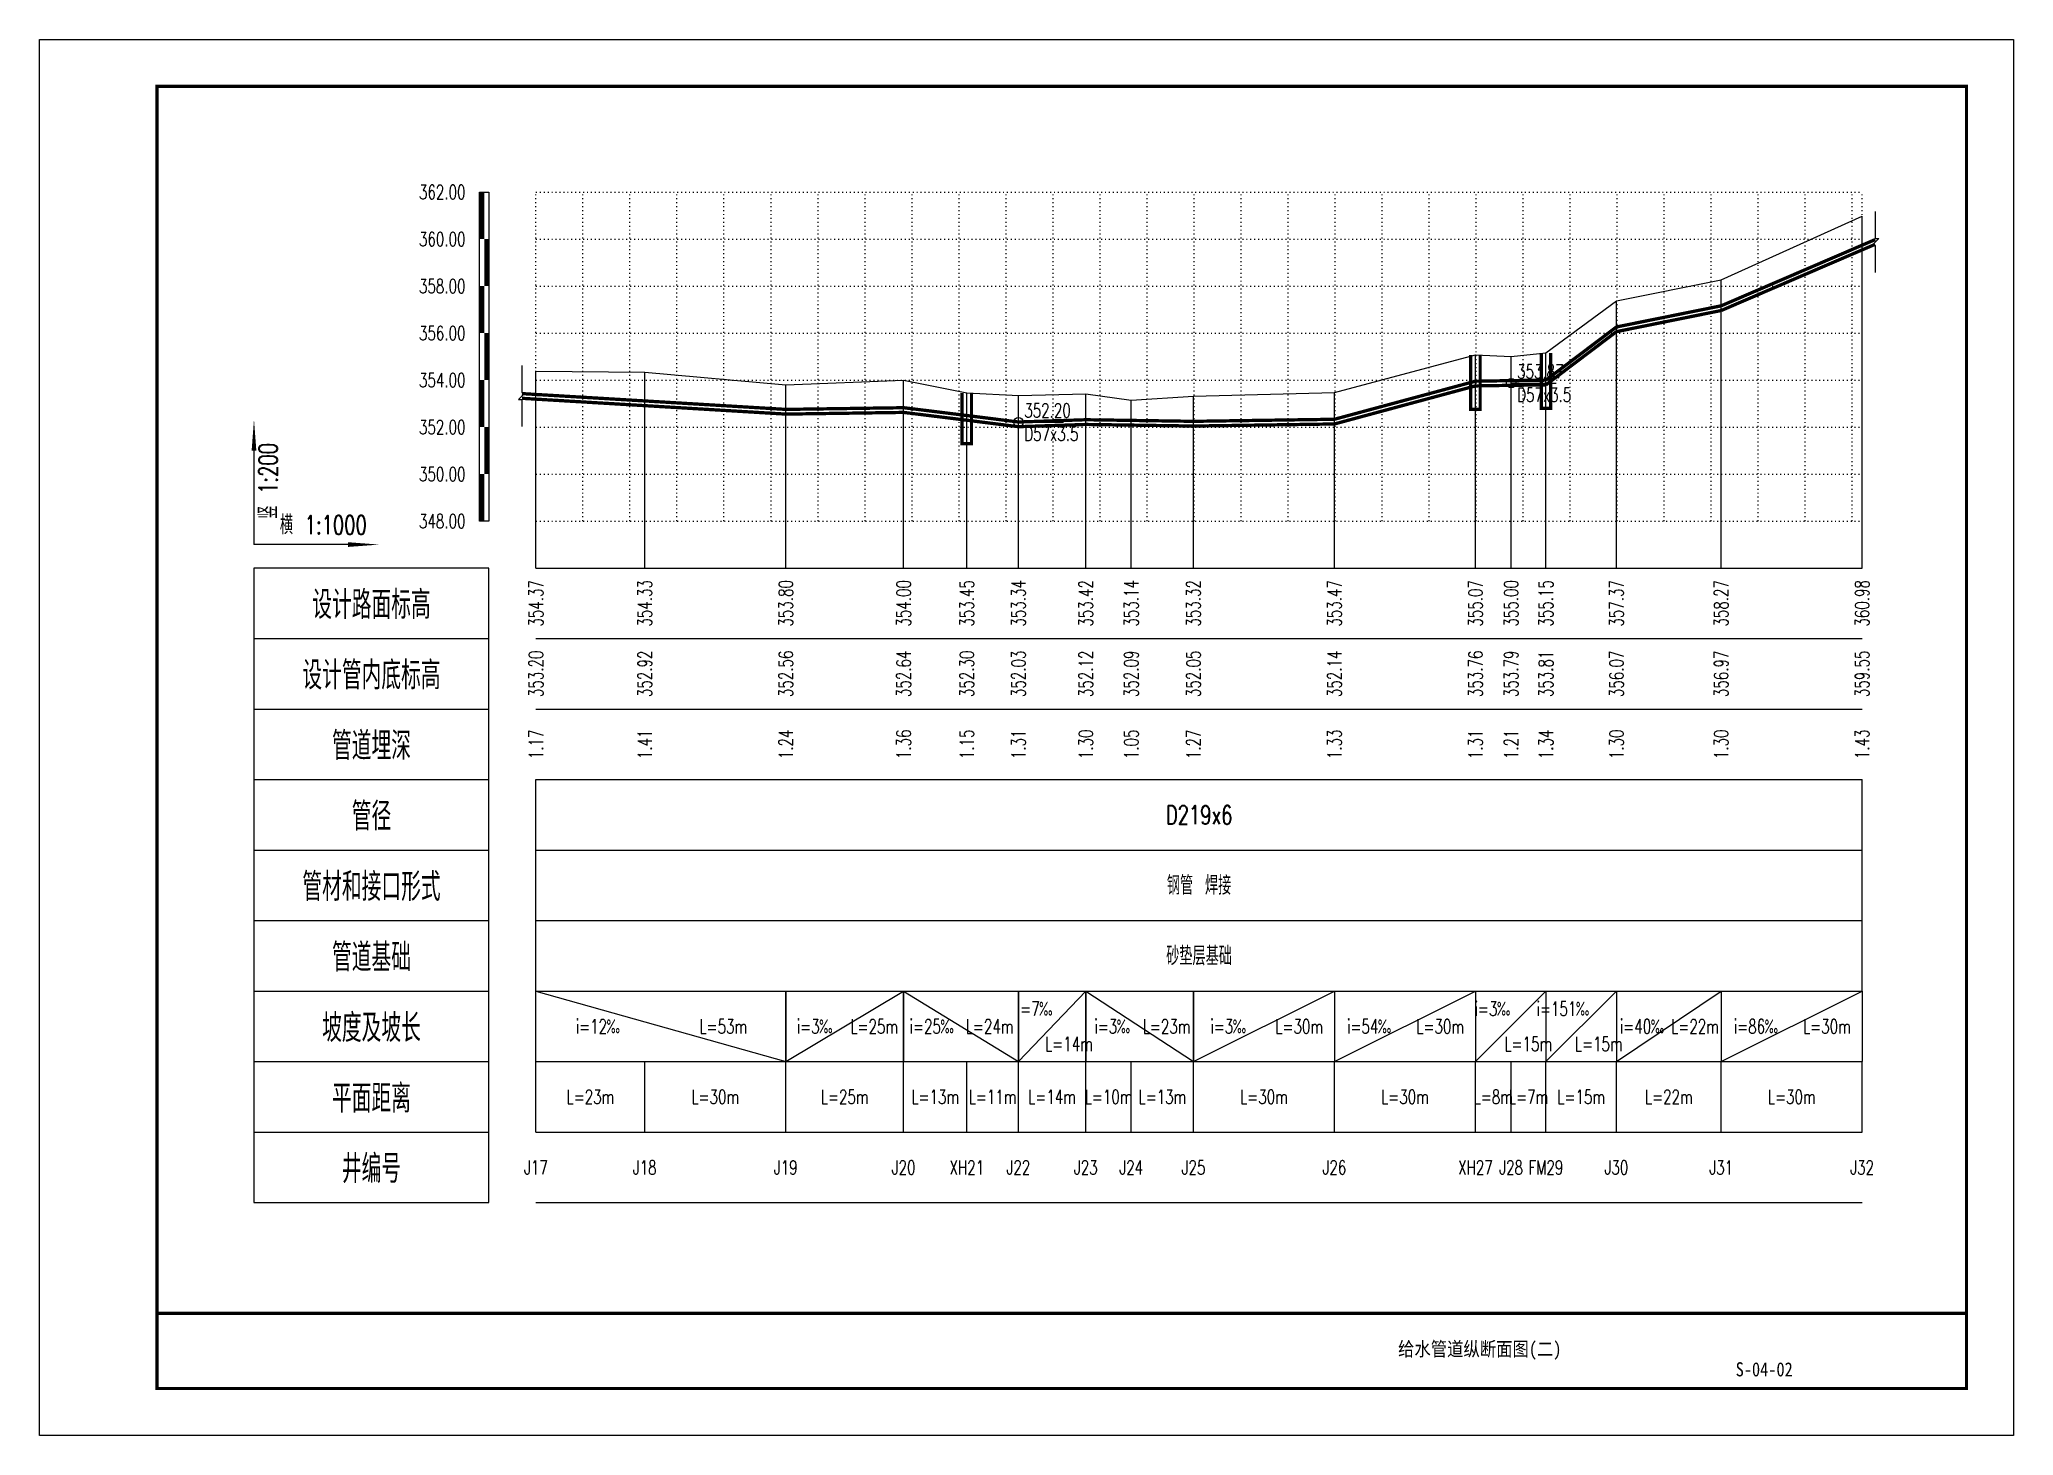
# Model space of a CAD drawing. Extents: x 566669 to 567929, y 3427063 to 3427212.
# Drawn here: x 566878.9 to 567088.9, y 3427063.1 to 3427211.6 of the extents above; entities that cross this region are included whole.
import ezdxf
from ezdxf.enums import TextEntityAlignment as Align

# ---------------------------------------------------------------- set-up
doc = ezdxf.new("R2010")
doc.units = 0
doc.header["$LTSCALE"] = 10
doc.linetypes.add('CENTER', pattern=[50.8, 31.75, -6.35, 6.35, -6.35])
doc.linetypes.add('DOT', pattern=[6.35, 0, -6.35])
doc.layers.get('0').update_dxf_attribs({"linetype": 'CONTINUOUS'})
for name, color, linetype in [('0-BZ', 7, 'CONTINUOUS'), ('0-TK', 7, 'CONTINUOUS'), ('DMZBWG', 8, 'DOT'), ('GPSCOMMON', 7, 'CONTINUOUS'), ('hy_dm_gs_subpipe', 7, 'CONTINUOUS'), ('hydm_common_pipe', 7, 'CONTINUOUS'), ('hydm_gs_natureline', 7, 'CONTINUOUS'), ('hydm_gs_pipe', 7, 'CONTINUOUS'), ('hydm_gs_well', 7, 'CONTINUOUS')]:
    doc.layers.add(name, color=color, linetype=linetype)
doc.styles.add('-宋体', font='', dxfattribs={"width": 0.75})
doc.styles.add('GPSHZ', font='txt.shx', dxfattribs={"width": 0.8, "bigfont": 'hztxt.shx'})
doc.styles.get('-宋体').set_extended_font_data('SimSun')

msp = doc.modelspace()

# ---------------------------------------------------------------- texts
at = {"layer": '0-BZ', "color": 0, "ltscale": 15, "style": '-宋体', "width": 0.85}
for s, p in [('给水管道纵断面图(二)', (567032.07, 3427072.24)), ('S-04-02', (567062.33, 3427070.16))]:
    msp.add_text(s, height=1.5, rotation=359.9624, dxfattribs=at).set_placement(p, align=Align.MIDDLE)
at = {"layer": 'hy_dm_gs_subpipe', "style": 'GPSHZ', "width": 0.7}
for s, p in [('353.87', (567036.04, 3427175.56)), ('352.20', (566983.61, 3427171.41))]:
    msp.add_text(s, height=1.5, dxfattribs=at).set_placement(p)
for p in [(567036.04, 3427174.56), (566983.61, 3427170.41)]:
    msp.add_text('D57x3.5', height=1.5, dxfattribs=at).set_placement(p, align=Align.TOP_LEFT)
at = {"layer": 'hydm_common_pipe', "style": 'GPSHZ', "width": 0.7}
for s, p in [('362.00', (566924.17, 3427195.39)), ('360.00', (566924.17, 3427190.39)), ('358.00', (566924.17, 3427185.39)), ('356.00', (566924.17, 3427180.39)), ('354.00', (566924.17, 3427175.39)), ('352.00', (566924.17, 3427170.39)), ('350.00', (566924.17, 3427165.39)), ('348.00', (566924.17, 3427160.39))]:
    msp.add_text(s, height=1.5, dxfattribs=at).set_placement(p, align=Align.MIDDLE_RIGHT)
msp.add_text('竖 1:200', height=2, rotation=90, dxfattribs=at).set_placement((566902.17, 3427160.64), align=Align.TOP_LEFT)
msp.add_text('横 1:1000', height=2, dxfattribs=at).set_placement((566904.42, 3427158.39), align=Align.BOTTOM_LEFT)
for s, p in [('354.37', (566931.67, 3427151.64)), ('354.33', (566943.24, 3427151.64)), ('353.80', (566958.24, 3427151.64)), ('354.00', (566970.78, 3427151.64)), ('353.45', (566977.5, 3427151.64)), ('353.34', (566982.99, 3427151.64)), ('353.42', (566990.16, 3427151.64)), ('353.14', (566995, 3427151.64)), ('353.32', (567001.62, 3427151.64)), ('353.47', (567016.61, 3427151.64)), ('355.07', (567031.61, 3427151.64)), ('355.00', (567035.41, 3427151.64)), ('355.15', (567039.11, 3427151.64)), ('357.37', (567046.61, 3427151.64)), ('358.27', (567057.76, 3427151.64)), ('360.98', (567072.75, 3427151.64)), ('353.20', (566931.67, 3427144.14)), ('352.92', (566943.24, 3427144.14)), ('352.56', (566958.24, 3427144.14)), ('352.64', (566970.78, 3427144.14)), ('352.30', (566977.5, 3427144.14)), ('352.03', (566982.99, 3427144.14)), ('352.12', (566990.16, 3427144.14)), ('352.09', (566995, 3427144.14)), ('352.05', (567001.62, 3427144.14)), ('352.14', (567016.61, 3427144.14)), ('353.76', (567031.61, 3427144.14)), ('353.79', (567035.41, 3427144.14)), ('353.81', (567039.11, 3427144.14)), ('356.07', (567046.61, 3427144.14)), ('356.97', (567057.76, 3427144.14)), ('359.55', (567072.75, 3427144.14)), ('1.17', (566931.67, 3427136.64)), ('1.41', (566943.24, 3427136.64)), ('1.24', (566958.24, 3427136.64)), ('1.36', (566970.78, 3427136.64)), ('1.15', (566977.5, 3427136.64)), ('1.31', (566982.99, 3427136.64)), ('1.30', (566990.16, 3427136.64)), ('1.05', (566995, 3427136.64)), ('1.27', (567001.62, 3427136.64)), ('1.33', (567016.61, 3427136.64)), ('1.31', (567031.61, 3427136.64)), ('1.21', (567035.41, 3427136.64)), ('1.34', (567039.11, 3427136.64)), ('1.30', (567046.61, 3427136.64)), ('1.30', (567057.76, 3427136.64)), ('1.43', (567072.75, 3427136.64))]:
    msp.add_text(s, height=1.5, rotation=90, dxfattribs=at).set_placement(p, align=Align.MIDDLE_CENTER)
for s, height, p in [('D219x6', 2, (567002.21, 3427129.14)), ('钢管 焊接', 2, (567002.21, 3427121.64)), ('砂垫层基础', 2, (567002.21, 3427114.14)), ('i=7‰', 1.5, (566984.78, 3427108.52)), ('i=3‰', 1.5, (567033.48, 3427108.52)), ('i=151‰', 1.5, (567040.98, 3427108.52)), ('i=12‰', 1.5, (566938.31, 3427106.64)), ('L=53m', 1.5, (566951.6, 3427106.64)), ('i=3‰', 1.5, (566961.38, 3427106.64)), ('L=25m', 1.5, (566967.65, 3427106.64)), ('i=25‰', 1.5, (566973.83, 3427106.64)), ('L=24m', 1.5, (566979.93, 3427106.64)), ('L=14m', 1.5, (566988.37, 3427104.77)), ('i=3‰', 1.5, (566993.03, 3427106.64)), ('L=23m', 1.5, (566998.75, 3427106.64)), ('i=3‰', 1.5, (567005.37, 3427106.64)), ('L=30m', 1.5, (567012.86, 3427106.64)), ('i=54‰', 1.5, (567020.36, 3427106.64)), ('L=30m', 1.5, (567027.86, 3427106.64)), ('L=15m', 1.5, (567037.23, 3427104.77)), ('L=15m', 1.5, (567044.73, 3427104.77)), ('i=40‰', 1.5, (567049.39, 3427106.64)), ('L=22m', 1.5, (567054.97, 3427106.64)), ('i=86‰', 1.5, (567061.51, 3427106.64)), ('L=30m', 1.5, (567069, 3427106.64)), ('L=23m', 1.5, (566937.46, 3427099.14)), ('L=30m', 1.5, (566950.74, 3427099.14)), ('L=25m', 1.5, (566964.51, 3427099.14)), ('L=13m', 1.5, (566974.14, 3427099.14)), ('L=11m', 1.5, (566980.24, 3427099.14)), ('L=14m', 1.5, (566986.57, 3427099.14)), ('L=10m', 1.5, (566992.58, 3427099.14)), ('L=13m', 1.5, (566998.31, 3427099.14)), ('L=30m', 1.5, (567009.11, 3427099.14)), ('L=30m', 1.5, (567024.11, 3427099.14)), ('L=8m', 1.5, (567033.51, 3427099.14)), ('L=7m', 1.5, (567037.26, 3427099.14)), ('L=15m', 1.5, (567042.86, 3427099.14)), ('L=22m', 1.5, (567052.18, 3427099.14)), ('L=30m', 1.5, (567065.26, 3427099.14)), ('J17', 1.5, (566931.67, 3427091.64)), ('J18', 1.5, (566943.24, 3427091.64)), ('J19', 1.5, (566958.24, 3427091.64)), ('J20', 1.5, (566970.78, 3427091.64)), ('XH21', 1.5, (566977.5, 3427091.64)), ('J22', 1.5, (566982.99, 3427091.64)), ('J23', 1.5, (566990.16, 3427091.64)), ('J24', 1.5, (566995, 3427091.64)), ('J25', 1.5, (567001.62, 3427091.64)), ('J26', 1.5, (567016.61, 3427091.64)), ('XH27', 1.5, (567031.61, 3427091.64)), ('J28', 1.5, (567035.41, 3427091.64)), ('FM29', 1.5, (567039.11, 3427091.64)), ('J30', 1.5, (567046.61, 3427091.64)), ('J31', 1.5, (567057.76, 3427091.64)), ('J32', 1.5, (567072.75, 3427091.64))]:
    msp.add_text(s, height=height, dxfattribs=at).set_placement(p, align=Align.MIDDLE_CENTER)

# ---------------------------------------------------------------- blocks, each defined once
blk = doc.blocks.new('dafgdahgsdfh')
at = {"layer": '0-TK'}
blk.add_lwpolyline([(43209.45, 121009.57), (43419.45, 121009.57), (43419.45, 120861.07), (43209.45, 120861.07)], close=True, dxfattribs=at)
blk = doc.blocks.new('hygx_gszdtablehead21')
at = {"layer": 'GPSCOMMON'}
for p, q in [((0, 135), (0, 0)), ((50, 135), (0, 135)), ((50, 0), (50, 135)), ((0, 120), (50, 120)), ((0, 105), (50, 105)), ((0, 90), (50, 90)), ((0, 75), (50, 75)), ((0, 60), (50, 60)), ((0, 45), (50, 45)), ((0, 30), (50, 30)), ((0, 15), (50, 15)), ((0, 0), (50, 0)), ((0, 0), (50, 0))]:
    blk.add_line(p, q, dxfattribs=at)
at = {"layer": 'GPSCOMMON', "style": 'GPSHZ', "width": 0.7}
for s, p in [('设计路面标高', (25, 127.5)), ('设计管内底标高', (25, 112.5)), ('管道埋深', (25, 97.5)), ('管径', (25, 82.5)), ('管材和接口形式', (25, 67.5)), ('管道基础', (25, 52.5)), ('坡度及坡长', (25, 37.5)), ('平面距离', (25, 22.5)), ('井编号', (25, 7.5))]:
    blk.add_text(s, height=6, dxfattribs=at).set_placement(p, align=Align.MIDDLE)
blk = doc.blocks.new('SWYGXX')
at = {"color": 0}
blk.add_circle((0, 0), 1, dxfattribs=at)

# ---------------------------------------------------------------- linework, layer by layer
at = {"layer": '0-TK', "const_width": 0.35}
for points in [[(567083.85, 3427068.12), (566891.35, 3427068.12), (566891.35, 3427206.62), (567083.85, 3427206.62)], [(566891.35, 3427206.62), (567083.85, 3427206.62), (567083.85, 3427076.12), (566891.35, 3427076.12)]]:
    msp.add_lwpolyline(points, close=True, dxfattribs=at)
at = {"layer": 'DMZBWG', "ltscale": 0.005}
for p, q in [((566931.67, 3427195.39), (567072.75, 3427195.39)), ((566931.67, 3427160.39), (566931.67, 3427195.39)), ((566936.67, 3427160.39), (566936.67, 3427195.39)), ((566941.67, 3427160.39), (566941.67, 3427195.39)), ((566946.67, 3427160.39), (566946.67, 3427195.39)), ((566951.67, 3427160.39), (566951.67, 3427195.39)), ((566956.67, 3427160.39), (566956.67, 3427195.39)), ((566961.67, 3427160.39), (566961.67, 3427195.39)), ((566966.67, 3427160.39), (566966.67, 3427195.39)), ((566971.67, 3427160.39), (566971.67, 3427195.39)), ((566976.67, 3427160.39), (566976.67, 3427195.39)), ((566981.67, 3427160.39), (566981.67, 3427195.39)), ((566986.67, 3427160.39), (566986.67, 3427195.39)), ((566991.67, 3427160.39), (566991.67, 3427195.39)), ((566996.67, 3427160.39), (566996.67, 3427195.39)), ((567001.67, 3427160.39), (567001.67, 3427195.39)), ((567006.67, 3427160.39), (567006.67, 3427195.39)), ((567011.67, 3427160.39), (567011.67, 3427195.39)), ((567016.67, 3427160.39), (567016.67, 3427195.39)), ((567021.67, 3427160.39), (567021.67, 3427195.39)), ((567026.67, 3427160.39), (567026.67, 3427195.39)), ((567031.67, 3427160.39), (567031.67, 3427195.39)), ((567036.67, 3427160.39), (567036.67, 3427195.39)), ((567041.67, 3427160.39), (567041.67, 3427195.39)), ((567046.67, 3427160.39), (567046.67, 3427195.39)), ((567051.67, 3427160.39), (567051.67, 3427195.39)), ((567056.67, 3427160.39), (567056.67, 3427195.39)), ((567061.67, 3427160.39), (567061.67, 3427195.39)), ((567066.67, 3427160.39), (567066.67, 3427195.39)), ((567071.67, 3427160.39), (567071.67, 3427195.39)), ((567072.75, 3427160.39), (567072.75, 3427195.39)), ((566931.67, 3427190.39), (567072.75, 3427190.39)), ((566931.67, 3427185.39), (567072.75, 3427185.39)), ((566931.67, 3427180.39), (567072.75, 3427180.39)), ((566931.67, 3427175.39), (567072.75, 3427175.39)), ((566931.67, 3427170.39), (567072.75, 3427170.39)), ((566931.67, 3427165.39), (567072.75, 3427165.39)), ((566931.67, 3427160.39), (567072.75, 3427160.39))]:
    msp.add_line(p, q, dxfattribs=at)
at = {"layer": 'GPSCOMMON'}
msp.add_lwpolyline([(566878.85, 3427211.62), (567088.85, 3427211.62), (567088.85, 3427063.12), (566878.85, 3427063.12)], close=True, dxfattribs=at)
at = {"layer": 'hy_dm_gs_subpipe'}
for points in [[(567035.41, 3427175.06), (567040.2, 3427175.06)], [(566982.99, 3427170.91), (566987.77, 3427170.91)]]:
    msp.add_lwpolyline(points, dxfattribs=at)
at = {"layer": 'hydm_common_pipe'}
for p, q in [((566931.67, 3427155.39), (567072.75, 3427155.39)), ((566931.67, 3427147.89), (567072.75, 3427147.89)), ((566931.67, 3427140.39), (567072.75, 3427140.39)), ((566931.67, 3427132.89), (567072.75, 3427132.89)), ((566931.67, 3427125.39), (567072.75, 3427125.39)), ((566931.67, 3427117.89), (567072.75, 3427117.89)), ((566931.67, 3427110.39), (567072.75, 3427110.39)), ((566931.67, 3427102.89), (567072.75, 3427102.89)), ((566931.67, 3427095.39), (567072.75, 3427095.39)), ((566931.67, 3427087.89), (567072.75, 3427087.89))]:
    msp.add_line(p, q, dxfattribs=at)
at = {"layer": 'hydm_common_pipe', "const_width": 0.5}
for points in [[(566925.92, 3427190.39), (566925.92, 3427195.39)], [(566926.42, 3427185.39), (566926.42, 3427190.39)], [(566925.92, 3427180.39), (566925.92, 3427185.39)], [(566926.42, 3427175.39), (566926.42, 3427180.39)], [(566925.92, 3427170.39), (566925.92, 3427175.39)], [(566926.42, 3427165.39), (566926.42, 3427170.39)], [(566925.92, 3427160.39), (566925.92, 3427165.39)]]:
    msp.add_lwpolyline(points, dxfattribs=at)
at = {"layer": 'hydm_common_pipe'}
for points in [[(566925.67, 3427160.39), (566925.67, 3427195.39), (566926.67, 3427195.39), (566926.67, 3427160.39), (566925.67, 3427160.39)], [(566901.67, 3427167.89), (566901.67, 3427157.89)], [(566911.67, 3427157.89), (566901.67, 3427157.89)], [(566931.67, 3427125.39), (566931.67, 3427132.89)], [(567072.75, 3427125.39), (567072.75, 3427132.89)], [(566931.67, 3427117.89), (566931.67, 3427125.39)], [(567072.75, 3427117.89), (567072.75, 3427125.39)], [(566931.67, 3427110.39), (566931.67, 3427117.89)], [(567072.75, 3427110.39), (567072.75, 3427117.89)], [(566931.67, 3427102.89), (566931.67, 3427110.39), (566958.24, 3427102.89), (566958.24, 3427110.39)], [(566958.24, 3427110.39), (566958.24, 3427102.89), (566970.78, 3427110.39), (566970.78, 3427102.89)], [(566970.78, 3427102.89), (566970.78, 3427110.39), (566982.99, 3427102.89), (566982.99, 3427110.39)], [(566982.99, 3427110.39), (566982.99, 3427102.89), (566990.16, 3427110.39), (566990.16, 3427102.89)], [(566990.16, 3427102.89), (566990.16, 3427110.39), (567001.62, 3427102.89), (567001.62, 3427110.39)], [(567001.62, 3427110.39), (567001.62, 3427102.89), (567016.61, 3427110.39), (567016.61, 3427102.89)], [(567016.61, 3427110.39), (567016.61, 3427102.89), (567031.61, 3427110.39), (567031.61, 3427102.89)], [(567031.61, 3427110.39), (567031.61, 3427102.89), (567039.11, 3427110.39), (567039.11, 3427102.89)], [(567039.11, 3427110.39), (567039.11, 3427102.89), (567046.61, 3427110.39), (567046.61, 3427102.89)], [(567046.61, 3427110.39), (567046.61, 3427102.89), (567057.76, 3427110.39), (567057.76, 3427102.89)], [(567057.76, 3427110.39), (567057.76, 3427102.89), (567072.75, 3427110.39), (567072.75, 3427102.89)], [(566931.67, 3427095.39), (566931.67, 3427102.89)], [(566943.24, 3427095.39), (566943.24, 3427102.89)], [(566943.24, 3427095.39), (566943.24, 3427102.89)], [(566958.24, 3427095.39), (566958.24, 3427102.89)], [(566958.24, 3427095.39), (566958.24, 3427102.89)], [(566970.78, 3427095.39), (566970.78, 3427102.89)], [(566970.78, 3427095.39), (566970.78, 3427102.89)], [(566977.5, 3427095.39), (566977.5, 3427102.89)], [(566977.5, 3427095.39), (566977.5, 3427102.89)], [(566982.99, 3427095.39), (566982.99, 3427102.89)], [(566982.99, 3427095.39), (566982.99, 3427102.89)], [(566990.16, 3427095.39), (566990.16, 3427102.89)], [(566990.16, 3427095.39), (566990.16, 3427102.89)], [(566995, 3427095.39), (566995, 3427102.89)], [(566995, 3427095.39), (566995, 3427102.89)], [(567001.62, 3427095.39), (567001.62, 3427102.89)], [(567001.62, 3427095.39), (567001.62, 3427102.89)], [(567016.61, 3427095.39), (567016.61, 3427102.89)], [(567016.61, 3427095.39), (567016.61, 3427102.89)], [(567031.61, 3427095.39), (567031.61, 3427102.89)], [(567031.61, 3427095.39), (567031.61, 3427102.89)], [(567035.41, 3427095.39), (567035.41, 3427102.89)], [(567035.41, 3427095.39), (567035.41, 3427102.89)], [(567039.11, 3427095.39), (567039.11, 3427102.89)], [(567039.11, 3427095.39), (567039.11, 3427102.89)], [(567046.61, 3427095.39), (567046.61, 3427102.89)], [(567046.61, 3427095.39), (567046.61, 3427102.89)], [(567057.76, 3427095.39), (567057.76, 3427102.89)], [(567057.76, 3427095.39), (567057.76, 3427102.89)], [(567072.75, 3427095.39), (567072.75, 3427102.89)]]:
    msp.add_lwpolyline(points, dxfattribs=at)
for points in [[(566901.67, 3427167.89, 0.5, 0, 0), (566901.67, 3427171.23, 0, 0, 0)], [(566911.67, 3427157.89, 0.5, 0, 0), (566915.01, 3427157.89, 0, 0, 0)]]:
    msp.add_lwpolyline(points, format="xyseb", dxfattribs=at)
at = {"layer": 'hydm_gs_natureline', "color": 7, "linetype": 'Continuous'}
msp.add_lwpolyline([(566931.67, 3427176.32), (566943.24, 3427176.22), (566958.24, 3427174.89), (566970.78, 3427175.39), (566977.5, 3427174.02), (566982.99, 3427173.74), (566990.16, 3427173.94), (566995, 3427173.24), (567001.62, 3427173.69), (567016.61, 3427174.07), (567031.61, 3427178.07), (567035.41, 3427177.89), (567039.11, 3427178.27), (567046.61, 3427183.82), (567057.76, 3427186.07), (567072.75, 3427192.84)], dxfattribs=at)
at = {"layer": 'hydm_gs_pipe', "color": 7, "lineweight": -3}
for points in [[(567074.13, 3427193.33), (567074.13, 3427190.46), (567074.51, 3427190.46), (567073.76, 3427189.71), (567074.13, 3427189.71), (567074.13, 3427186.83)], [(566930.17, 3427176.95), (566930.17, 3427174.07), (566930.55, 3427174.07), (566929.8, 3427173.32), (566930.17, 3427173.32), (566930.17, 3427170.45)]]:
    msp.add_lwpolyline(points, dxfattribs=at)
at = {"layer": 'hydm_gs_pipe', "color": 1, "linetype": 'Continuous', "const_width": 0.35}
for points in [[(567057.76, 3427183.29), (567072.75, 3427189.74)], [(567072.75, 3427189.74), (567074.13, 3427190.33)], [(567072.75, 3427189.24), (567074.13, 3427189.83)], [(567057.76, 3427182.79), (567072.75, 3427189.24)], [(567046.61, 3427181.04), (567057.76, 3427183.29)], [(567039.11, 3427175.38), (567046.61, 3427181.04)], [(567046.61, 3427180.54), (567057.76, 3427182.79)], [(567039.11, 3427174.88), (567046.61, 3427180.54)], [(567016.61, 3427171.22), (567031.61, 3427175.27)], [(567016.61, 3427170.72), (567031.61, 3427174.77)], [(567031.61, 3427175.27), (567035.41, 3427175.33)], [(567031.61, 3427174.77), (567035.41, 3427174.83)], [(567035.41, 3427175.33), (567039.11, 3427175.38)], [(567035.41, 3427174.83), (567039.11, 3427174.88)], [(566931.67, 3427173.86), (566930.17, 3427173.95)], [(566931.67, 3427173.36), (566930.17, 3427173.45)], [(566931.67, 3427173.86), (566943.24, 3427173.17)], [(566931.67, 3427173.36), (566943.24, 3427172.67)], [(566943.24, 3427173.17), (566958.24, 3427172.27)], [(566943.24, 3427172.67), (566958.24, 3427171.77)], [(566958.24, 3427172.27), (566970.78, 3427172.45)], [(566958.24, 3427171.77), (566970.78, 3427171.95)], [(566970.78, 3427172.45), (566977.5, 3427171.62)], [(566970.78, 3427171.95), (566977.5, 3427171.12)], [(566977.5, 3427171.62), (566982.99, 3427170.93)], [(566977.5, 3427171.12), (566982.99, 3427170.43)], [(566982.99, 3427170.93), (566990.16, 3427171.17)], [(566982.99, 3427170.43), (566990.16, 3427170.67)], [(566990.16, 3427171.17), (566995, 3427171.1)], [(566990.16, 3427170.67), (566995, 3427170.6)], [(566995, 3427171.1), (567001.62, 3427171)], [(566995, 3427170.6), (567001.62, 3427170.5)], [(567001.62, 3427171), (567016.61, 3427171.22)], [(567001.62, 3427170.5), (567016.61, 3427170.72)]]:
    msp.add_lwpolyline(points, dxfattribs=at)
at = {"layer": 'hydm_gs_well', "color": 7, "linetype": 'CENTER'}
for points in [[(567072.75, 3427155.39), (567072.75, 3427192.84)], [(567057.76, 3427155.39), (567057.76, 3427186.07)], [(567046.61, 3427155.39), (567046.61, 3427183.82)], [(567031.61, 3427155.39), (567031.61, 3427178.07)], [(567035.41, 3427155.39), (567035.41, 3427177.89)], [(567039.11, 3427155.39), (567039.11, 3427178.27)], [(566931.67, 3427155.39), (566931.67, 3427176.32)], [(566943.24, 3427155.39), (566943.24, 3427176.22)], [(566958.24, 3427155.39), (566958.24, 3427174.89)], [(566970.78, 3427155.39), (566970.78, 3427175.39)], [(566977.5, 3427155.39), (566977.5, 3427174.02)], [(566982.99, 3427155.39), (566982.99, 3427173.74)], [(566990.16, 3427155.39), (566990.16, 3427173.94)], [(566995, 3427155.39), (566995, 3427173.24)], [(567001.62, 3427155.39), (567001.62, 3427173.69)], [(567016.61, 3427155.39), (567016.61, 3427174.07)]]:
    msp.add_lwpolyline(points, dxfattribs=at)
at = {"layer": 'hydm_gs_well', "color": 7, "linetype": 'Continuous', "const_width": 0.35}
for points in [[(567031.11, 3427178.07), (567031.11, 3427172.27), (567032.11, 3427172.27), (567032.11, 3427178.07)], [(567038.61, 3427178.27), (567038.61, 3427172.38), (567039.61, 3427172.38), (567039.61, 3427178.27)], [(566977, 3427174.02), (566977, 3427168.62), (566978, 3427168.62), (566978, 3427174.02)]]:
    msp.add_lwpolyline(points, dxfattribs=at)

# ---------------------------------------------------------------- block references
at = {"layer": 'GPSCOMMON'}
msp.add_blockref('dafgdahgsdfh', (523669.4, 3306202.05), dxfattribs=at)
msp.add_blockref('dafgdahgsdfh', (523669.4, 3306202.05), dxfattribs=at)
at = {"layer": 'hy_dm_gs_subpipe', "xscale": 0.5, "yscale": 0.5}
for p in [(567035.41, 3427175.06), (566982.99, 3427170.91)]:
    msp.add_blockref('SWYGXX', p, dxfattribs=at)
at = {"layer": 'hydm_common_pipe', "xscale": 0.5, "yscale": 0.5, "zscale": 0.5}
msp.add_blockref('hygx_gszdtablehead21', (566901.67, 3427087.89), dxfattribs=at)

msp.set_redraw_order([(e.dxf.handle, doc.entitydb.next_handle()) for e in msp.query("TEXT MTEXT ATTDEF DIMENSION ARC_DIMENSION")])  # texts and dimensions are drawn at this point

doc.saveas('drawing.dxf')
